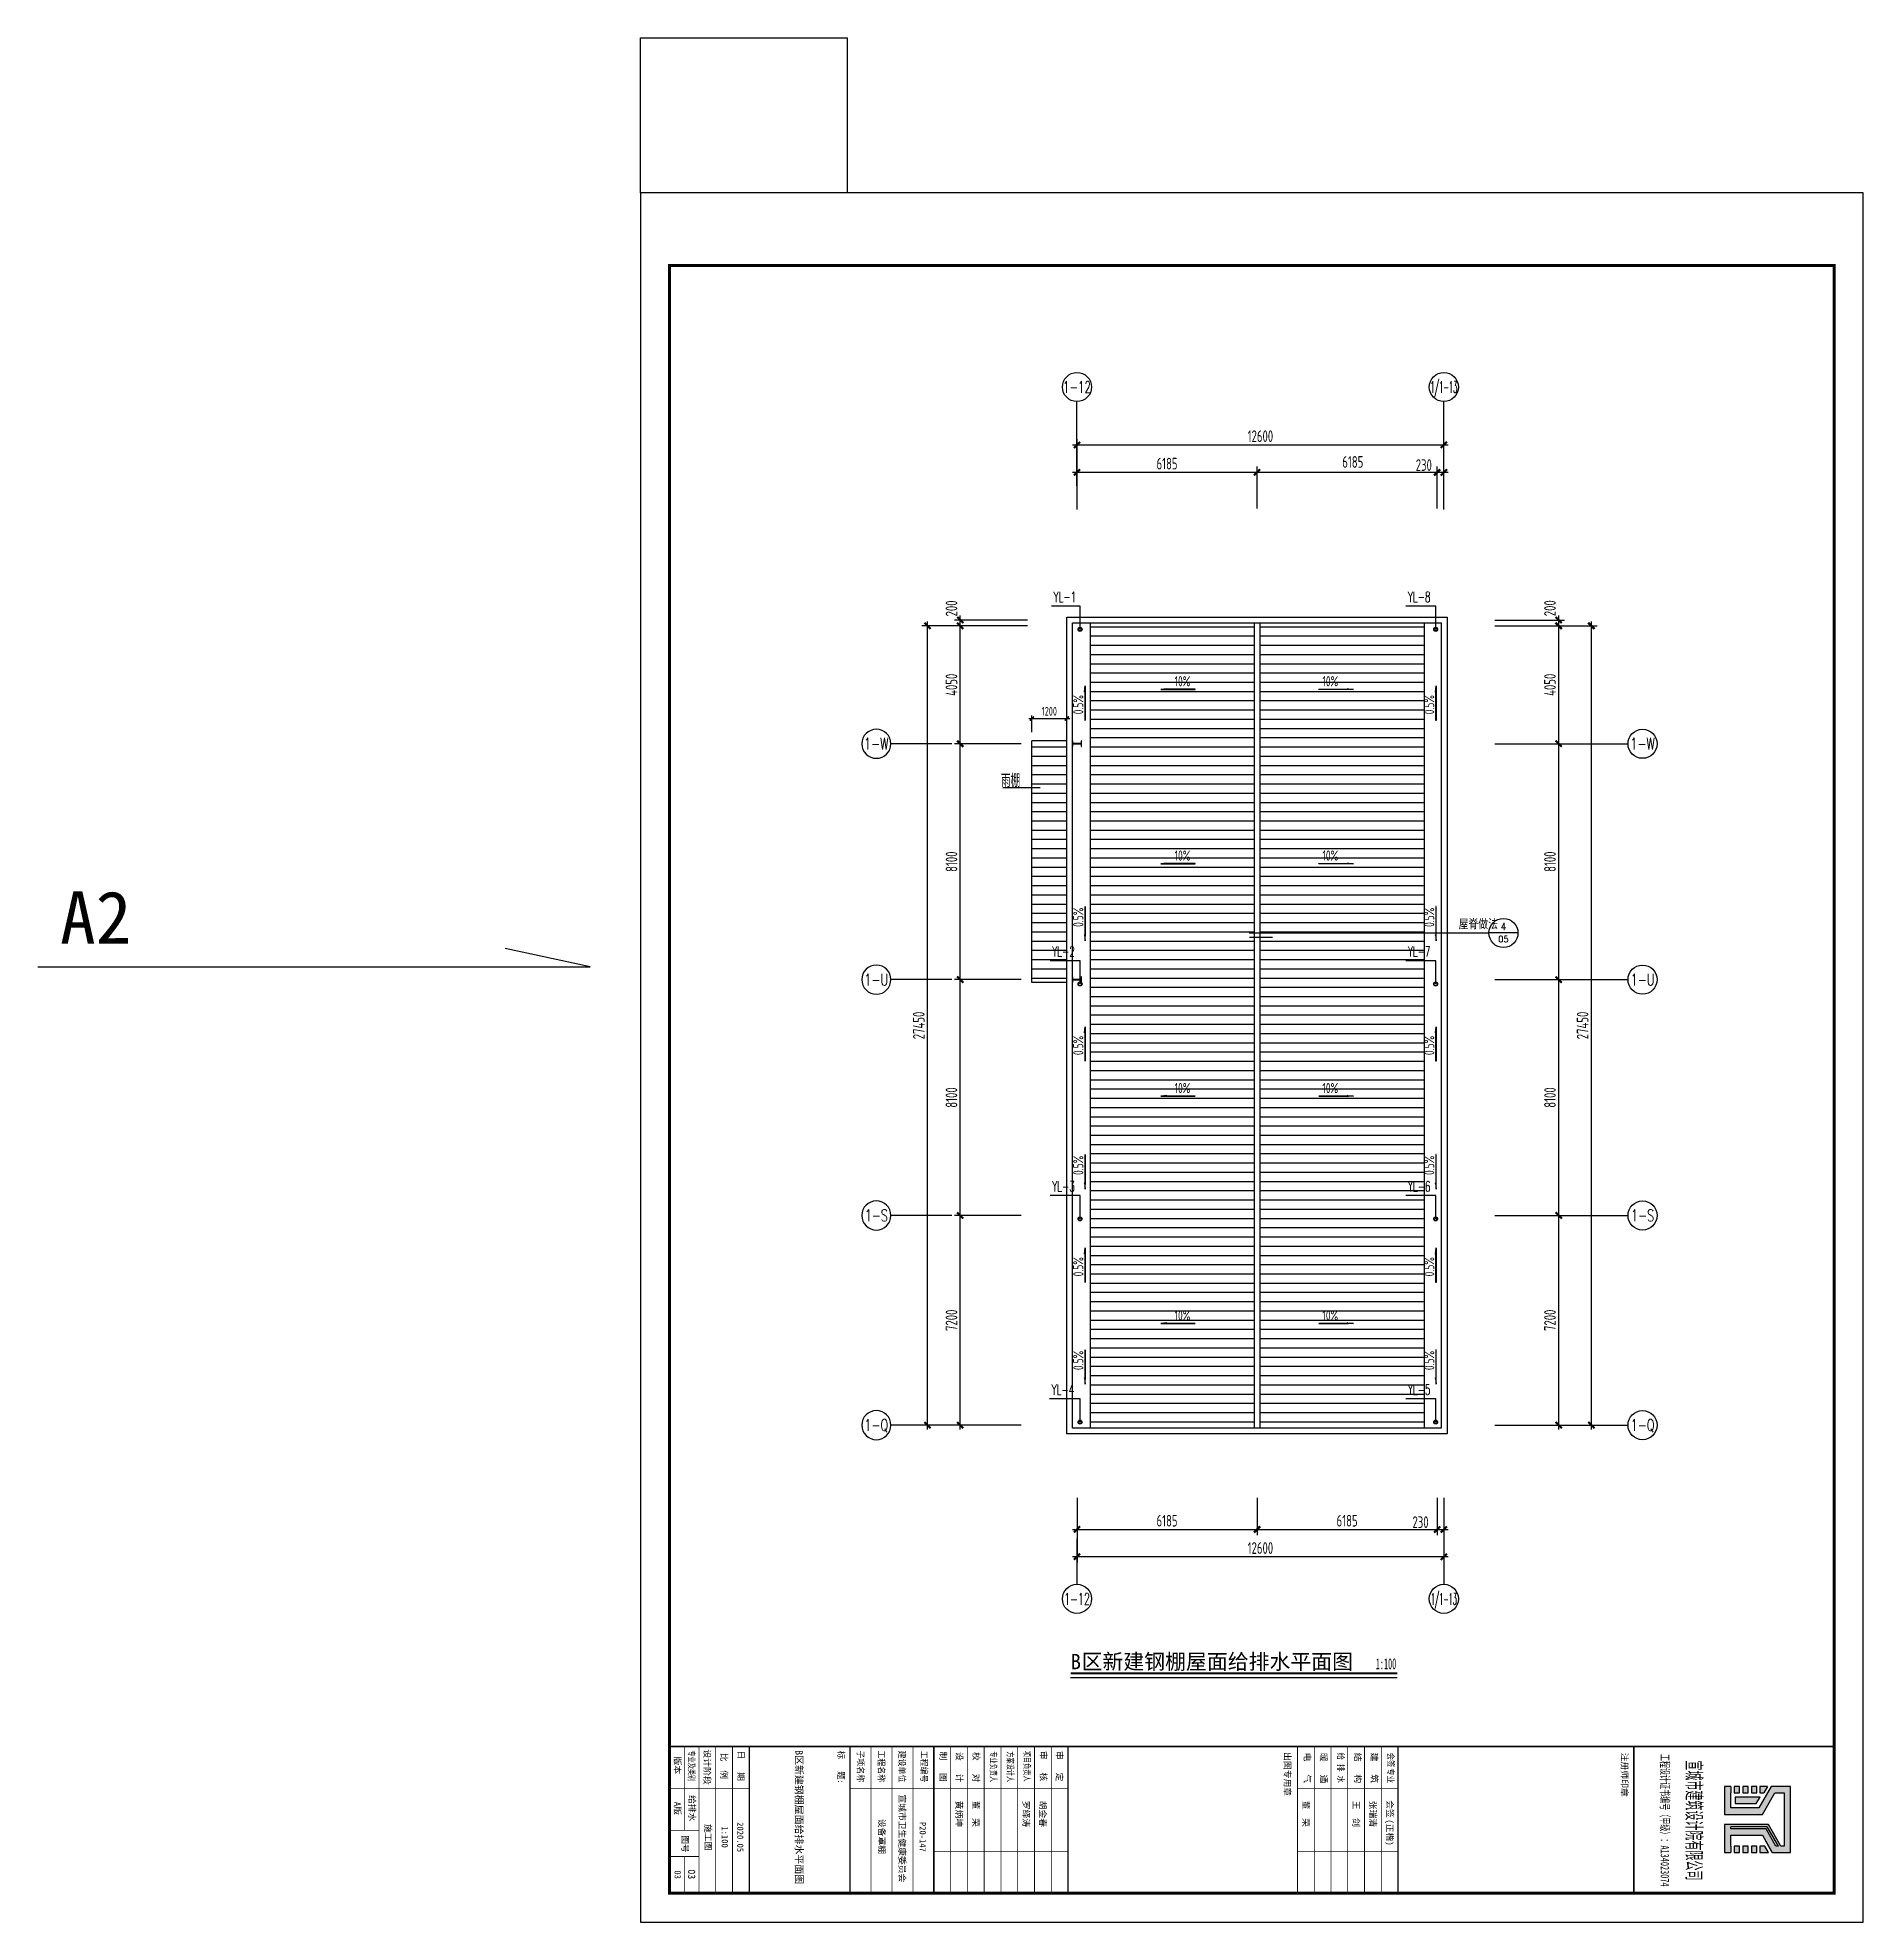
# Model space of a CAD drawing. Extents: x 649988 to 730093, y 322479 to 493926.
# Drawn here: x 649988 to 712693, y 322479 to 387202 of the extents above; entities that cross this region are included whole.
import ezdxf
from ezdxf.enums import TextEntityAlignment as Align

# ---------------------------------------------------------------- set-up
doc = ezdxf.new("R2010")
doc.units = 0
doc.header["$LTSCALE"] = 1000
doc.layers.get('0').update_dxf_attribs({"color": 253, "linetype": 'CONTINUOUS'})
doc.layers.get('Defpoints').update_dxf_attribs({"color": 253, "linetype": 'CONTINUOUS'})
for name, color, linetype in [('AXIS_NUM', 253, 'CONTINUOUS'), ('BEAM_CON', 253, 'CONTINUOUS'), ('DIM', 253, 'CONTINUOUS'), ('DIM_IDEN', 253, 'CONTINUOUS'), ('DIM_SYMB', 253, 'CONTINUOUS'), ('DIM_雨水', 3, 'CONTINUOUS'), ('PUB_TEXT', 253, 'CONTINUOUS'), ('TK(图框线)', 143, 'CONTINUOUS'), ('VPIPE-雨水', 4, 'CONTINUOUS'), ('图层3', 253, 'CONTINUOUS'), ('梁原位标注竖向', 253, 'CONTINUOUS'), ('说明', 3, 'CONTINUOUS')]:
    doc.layers.add(name, color=color, linetype=linetype)
doc.styles.add('-黑体', font='simhei.ttf', dxfattribs={"width": 0.5})
doc.styles.add('_TCH_LABEL', font='COMPLEX', dxfattribs={"bigfont": 'GBCBIG'})
doc.styles.add('_TWT_SERIAL', font='COMPLEX', dxfattribs={"width": 0.8, "height": 3.5, "bigfont": 'HZTXT'})
doc.styles.add('HT', font='simhei.ttf')
doc.styles.add('TSSD_Axis', font='Complex.shx', dxfattribs={"width": 0.7, "bigfont": 'hztxt.shx'})
doc.styles.add('TSSD_Dimension', font='Tssdeng.shx', dxfattribs={"width": 0.7, "bigfont": 'hztxt.shx'})
doc.styles.add('黑体', font='simhei.ttf')
doc.dimstyles.new('TSSD_100_100$0', dxfattribs={"dimtxt": 300, "dimasz": 100, "dimexe": 100, "dimexo": 300, "dimgap": 100, "dimtad": 1, "dimdec": 0, "dimzin": 0, "dimdsep": 46, "dimtxsty": 'TSSD_Dimension', "dimblk": 'ARCHTICK', "dimcen": 0, "dimdle": 100, "dimclrd": 3, "dimclre": 3, "dimclrt": 7, "dimazin": 0, "dimtfac": 1, "dimtdec": 0, "dimtix": 1, "dimtmove": 2, "dimatfit": 3, "dimldrblk": 'ARCHTICK', "dimfxl": 1, "dimtolj": 1, "dimtzin": 0, "dimarcsym": 0})
pattern_1 = [(0, (35122.9, 61221.5), (9e-14, 317.5), [])]

msp = doc.modelspace()

# ---------------------------------------------------------------- texts
at = {"layer": 'DIM_SYMB', "color": 7, "style": '黑体'}
for s, height, p in [('B', 525.7, (685465, 331170.1)), ('区新建钢棚屋面给排水平面图', 525.738, (685843, 331170.1))]:
    msp.add_text(s, height=height, dxfattribs=at).set_placement(p)
at = {"layer": 'DIM_SYMB', "color": 7, "style": '-黑体', "width": 0.5}
msp.add_text('1:100', height=375.53, dxfattribs=at).set_placement((695947.8, 331170.1))
at = {"layer": 'DIM_雨水', "color": 7, "style": '_TWT_SERIAL', "width": 0.64}
for s, p in [('YL-1', (684880.4, 367821.3)), ('YL-8', (697048.4, 367821.3)), ('YL-2', (684832.5, 355643.4)), ('YL-7', (697048.4, 355643.4)), ('YL-3', (684832.5, 347576.6)), ('YL-6', (697048.4, 347576.6)), ('YL-4', (684813.1, 340596.8)), ('YL-5', (697048.4, 340596.8))]:
    msp.add_text(s, height=350, dxfattribs=at).set_placement(p)
at = {"layer": 'TK(图框线)', "color": 2, "style": 'HT'}
msp.add_text('B区新建钢棚屋面给排水平面图', height=250, rotation=270, dxfattribs=at).set_placement((676014.6, 328391))
msp.add_text('03', height=250, rotation=270, dxfattribs=at).set_placement((672327.7, 324127.2), align=Align.CENTER)
at = {"layer": '说明', "color": 4, "style": '黑体'}
msp.add_text('A2', height=1800, dxfattribs=at).set_placement((650755.7, 356089.1))

# ---------------------------------------------------------------- blocks, each defined once
blk = doc.blocks.new('ts_axno')
at = {"color": 0, "linetype": 'ByBlock', "lineweight": -2}
blk.add_circle((0, 0), 0.5, dxfattribs=at)
at = {"color": 0, "linetype": 'ByBlock', "lineweight": -2, "style": 'TSSD_Axis', "width": 0.7}
blk.add_attdef('A', text='', height=0.6, dxfattribs=at).set_placement((0, 0), align=Align.MIDDLE_CENTER)
blk = doc.blocks.new('_ArchTick')
at = {"color": 0, "linetype": 'ByBlock', "const_width": 0.5}
blk.add_lwpolyline([(-0.71, -0.71), (0.71, 0.71)], dxfattribs=at)
blk = doc.blocks.new('*D41')
at = {"layer": 'Defpoints', "color": 0, "transparency": 16777216}
for p in [(699639, 346754), (702230, 346754), (699639, 339554)]:
    blk.add_point(p, dxfattribs=at)
at = {"layer": 'DIM', "color": 3, "lineweight": -2, "transparency": 16777216}
for p, q in [((700039, 346754), (702430, 346754)), ((702230, 339404), (702230, 346904)), ((700039, 339554), (702430, 339554))]:
    blk.add_line(p, q, dxfattribs=at)
at = {"layer": 'DIM', "color": 3, "lineweight": -2, "transparency": 16777216, "xscale": 150, "yscale": 150, "zscale": 150}
for p, rotation in [((702230, 346754), 90), ((702230, 339554), 270)]:
    blk.add_blockref('_ArchTick', p, dxfattribs=dict(at, rotation=rotation))
at = {"layer": 'DIM', "color": 7, "transparency": 16777216, "insert": (701930, 343154), "char_height": 400, "attachment_point": 5, "rotation": 90, "style": 'TSSD_Dimension'}
blk.add_mtext('\\A1;7200', dxfattribs=at)
blk = doc.blocks.new('*D42')
at = {"layer": 'Defpoints', "color": 0, "transparency": 16777216}
for p in [(699639, 354854), (702230, 354854), (699639, 346754)]:
    blk.add_point(p, dxfattribs=at)
at = {"layer": 'DIM', "color": 3, "lineweight": -2, "transparency": 16777216}
for p, q in [((700039, 354854), (702430, 354854)), ((702230, 346604), (702230, 355004)), ((700039, 346754), (702430, 346754))]:
    blk.add_line(p, q, dxfattribs=at)
at = {"layer": 'DIM', "color": 3, "lineweight": -2, "transparency": 16777216, "xscale": 150, "yscale": 150, "zscale": 150}
for p, rotation in [((702230, 354854), 90), ((702230, 346754), 270)]:
    blk.add_blockref('_ArchTick', p, dxfattribs=dict(at, rotation=rotation))
at = {"layer": 'DIM', "color": 7, "transparency": 16777216, "insert": (701930, 350804), "char_height": 400, "attachment_point": 5, "rotation": 90, "style": 'TSSD_Dimension'}
blk.add_mtext('\\A1;8100', dxfattribs=at)
blk = doc.blocks.new('*D43')
at = {"layer": 'Defpoints', "color": 0, "transparency": 16777216}
for p in [(699639, 362954), (702230, 362954), (699639, 354854)]:
    blk.add_point(p, dxfattribs=at)
at = {"layer": 'DIM', "color": 3, "lineweight": -2, "transparency": 16777216}
for p, q in [((702230, 354704), (702230, 363104)), ((700039, 362954), (702430, 362954)), ((700039, 354854), (702430, 354854))]:
    blk.add_line(p, q, dxfattribs=at)
at = {"layer": 'DIM', "color": 3, "lineweight": -2, "transparency": 16777216, "xscale": 150, "yscale": 150, "zscale": 150}
for p, rotation in [((702230, 362954), 90), ((702230, 354854), 270)]:
    blk.add_blockref('_ArchTick', p, dxfattribs=dict(at, rotation=rotation))
at = {"layer": 'DIM', "color": 7, "transparency": 16777216, "insert": (701930, 358904), "char_height": 400, "attachment_point": 5, "rotation": 90, "style": 'TSSD_Dimension'}
blk.add_mtext('\\A1;8100', dxfattribs=at)
blk = doc.blocks.new('*D44')
at = {"layer": 'Defpoints', "color": 0, "transparency": 16777216}
for p in [(699639, 367004), (702230, 367004), (699639, 362954)]:
    blk.add_point(p, dxfattribs=at)
at = {"layer": 'DIM', "color": 3, "lineweight": -2, "transparency": 16777216}
for p, q in [((700039, 367004), (702430, 367004)), ((702230, 362804), (702230, 367154)), ((700039, 362954), (702430, 362954))]:
    blk.add_line(p, q, dxfattribs=at)
at = {"layer": 'DIM', "color": 3, "lineweight": -2, "transparency": 16777216, "xscale": 150, "yscale": 150, "zscale": 150}
for p, rotation in [((702230, 367004), 90), ((702230, 362954), 270)]:
    blk.add_blockref('_ArchTick', p, dxfattribs=dict(at, rotation=rotation))
at = {"layer": 'DIM', "color": 7, "transparency": 16777216, "insert": (701930, 364979), "char_height": 400, "attachment_point": 5, "rotation": 90, "style": 'TSSD_Dimension'}
blk.add_mtext('\\A1;4050', dxfattribs=at)
blk = doc.blocks.new('*D45')
at = {"layer": 'Defpoints', "color": 0, "transparency": 16777216}
for p in [(699939, 367004), (703352, 367004), (699787, 339554)]:
    blk.add_point(p, dxfattribs=at)
at = {"layer": 'DIM', "color": 3, "lineweight": -2, "transparency": 16777216}
for p, q in [((700339, 367004), (703552, 367004)), ((703352, 339404), (703352, 367154)), ((700187, 339554), (703552, 339554))]:
    blk.add_line(p, q, dxfattribs=at)
at = {"layer": 'DIM', "color": 3, "lineweight": -2, "transparency": 16777216, "xscale": 150, "yscale": 150, "zscale": 150}
for p, rotation in [((703352, 367004), 90), ((703352, 339554), 270)]:
    blk.add_blockref('_ArchTick', p, dxfattribs=dict(at, rotation=rotation))
at = {"layer": 'DIM', "color": 7, "transparency": 16777216, "insert": (703052, 353279), "char_height": 400, "attachment_point": 5, "rotation": 90, "style": 'TSSD_Dimension'}
blk.add_mtext('\\A1;27450', dxfattribs=at)
blk = doc.blocks.new('*D46')
at = {"layer": 'Defpoints', "color": 0, "transparency": 16777216}
for p in [(698285, 373216), (685685, 370601), (698285, 370601)]:
    blk.add_point(p, dxfattribs=at)
at = {"layer": 'DIM', "color": 3, "lineweight": -2, "transparency": 16777216}
for p, q in [((685535, 373216), (698435, 373216)), ((685685, 371001), (685685, 373416)), ((698285, 371001), (698285, 373416))]:
    blk.add_line(p, q, dxfattribs=at)
at = {"layer": 'DIM', "color": 3, "lineweight": -2, "transparency": 16777216, "xscale": 150, "yscale": 150, "zscale": 150, "rotation": 180}
blk.add_blockref('_ArchTick', (685685, 373216), dxfattribs=at)
at = {"layer": 'DIM', "color": 3, "lineweight": -2, "transparency": 16777216, "xscale": 150, "yscale": 150, "zscale": 150}
blk.add_blockref('_ArchTick', (698285, 373216), dxfattribs=at)
at = {"layer": 'DIM', "color": 7, "transparency": 16777216, "insert": (691985, 373516), "char_height": 400, "attachment_point": 5, "style": 'TSSD_Dimension'}
blk.add_mtext('\\A1;12600', dxfattribs=at)
blk = doc.blocks.new('*D47')
at = {"layer": 'Defpoints', "color": 0, "transparency": 16777216}
for p in [(681674, 346754), (684164, 346754), (684164, 339554)]:
    blk.add_point(p, dxfattribs=at)
at = {"layer": 'DIM', "color": 3, "lineweight": -2, "transparency": 16777216}
for p, q in [((683764, 346754), (681474, 346754)), ((681674, 339404), (681674, 346904)), ((683764, 339554), (681474, 339554))]:
    blk.add_line(p, q, dxfattribs=at)
at = {"layer": 'DIM', "color": 3, "lineweight": -2, "transparency": 16777216, "xscale": 150, "yscale": 150, "zscale": 150}
for p, rotation in [((681674, 346754), 90), ((681674, 339554), 270)]:
    blk.add_blockref('_ArchTick', p, dxfattribs=dict(at, rotation=rotation))
at = {"layer": 'DIM', "color": 7, "transparency": 16777216, "insert": (681374, 343154), "char_height": 400, "attachment_point": 5, "rotation": 90, "style": 'TSSD_Dimension'}
blk.add_mtext('\\A1;7200', dxfattribs=at)
blk = doc.blocks.new('*D48')
at = {"layer": 'Defpoints', "color": 0, "transparency": 16777216}
for p in [(681674, 354854), (684164, 354854), (684164, 346754)]:
    blk.add_point(p, dxfattribs=at)
at = {"layer": 'DIM', "color": 3, "lineweight": -2, "transparency": 16777216}
for p, q in [((683764, 354854), (681474, 354854)), ((681674, 346604), (681674, 355004)), ((683764, 346754), (681474, 346754))]:
    blk.add_line(p, q, dxfattribs=at)
at = {"layer": 'DIM', "color": 3, "lineweight": -2, "transparency": 16777216, "xscale": 150, "yscale": 150, "zscale": 150}
for p, rotation in [((681674, 354854), 90), ((681674, 346754), 270)]:
    blk.add_blockref('_ArchTick', p, dxfattribs=dict(at, rotation=rotation))
at = {"layer": 'DIM', "color": 7, "transparency": 16777216, "insert": (681374, 350804), "char_height": 400, "attachment_point": 5, "rotation": 90, "style": 'TSSD_Dimension'}
blk.add_mtext('\\A1;8100', dxfattribs=at)
blk = doc.blocks.new('*D49')
at = {"layer": 'Defpoints', "color": 0, "transparency": 16777216}
for p in [(681674, 362954), (684164, 362954), (684164, 354854)]:
    blk.add_point(p, dxfattribs=at)
at = {"layer": 'DIM', "color": 3, "lineweight": -2, "transparency": 16777216}
for p, q in [((681674, 354704), (681674, 363104)), ((683764, 362954), (681474, 362954)), ((683764, 354854), (681474, 354854))]:
    blk.add_line(p, q, dxfattribs=at)
at = {"layer": 'DIM', "color": 3, "lineweight": -2, "transparency": 16777216, "xscale": 150, "yscale": 150, "zscale": 150}
for p, rotation in [((681674, 362954), 90), ((681674, 354854), 270)]:
    blk.add_blockref('_ArchTick', p, dxfattribs=dict(at, rotation=rotation))
at = {"layer": 'DIM', "color": 7, "transparency": 16777216, "insert": (681374, 358904), "char_height": 400, "attachment_point": 5, "rotation": 90, "style": 'TSSD_Dimension'}
blk.add_mtext('\\A1;8100', dxfattribs=at)
blk = doc.blocks.new('*D50')
at = {"layer": 'Defpoints', "color": 0, "transparency": 16777216}
for p in [(681674, 367004), (684164, 367004), (684164, 362954)]:
    blk.add_point(p, dxfattribs=at)
at = {"layer": 'DIM', "color": 3, "lineweight": -2, "transparency": 16777216}
for p, q in [((683764, 367004), (681474, 367004)), ((681674, 362804), (681674, 367154)), ((683764, 362954), (681474, 362954))]:
    blk.add_line(p, q, dxfattribs=at)
at = {"layer": 'DIM', "color": 3, "lineweight": -2, "transparency": 16777216, "xscale": 150, "yscale": 150, "zscale": 150}
for p, rotation in [((681674, 367004), 90), ((681674, 362954), 270)]:
    blk.add_blockref('_ArchTick', p, dxfattribs=dict(at, rotation=rotation))
at = {"layer": 'DIM', "color": 7, "transparency": 16777216, "insert": (681374, 364979), "char_height": 400, "attachment_point": 5, "rotation": 90, "style": 'TSSD_Dimension'}
blk.add_mtext('\\A1;4050', dxfattribs=at)
blk = doc.blocks.new('*D51')
at = {"layer": 'Defpoints', "color": 0, "transparency": 16777216}
for p in [(680552, 367004), (683864, 367004), (684016, 339554)]:
    blk.add_point(p, dxfattribs=at)
at = {"layer": 'DIM', "color": 3, "lineweight": -2, "transparency": 16777216}
for p, q in [((683464, 367004), (680352, 367004)), ((680552, 339404), (680552, 367154)), ((683616, 339554), (680352, 339554))]:
    blk.add_line(p, q, dxfattribs=at)
at = {"layer": 'DIM', "color": 3, "lineweight": -2, "transparency": 16777216, "xscale": 150, "yscale": 150, "zscale": 150}
for p, rotation in [((680552, 367004), 90), ((680552, 339554), 270)]:
    blk.add_blockref('_ArchTick', p, dxfattribs=dict(at, rotation=rotation))
at = {"layer": 'DIM', "color": 7, "transparency": 16777216, "insert": (680252, 353279), "char_height": 400, "attachment_point": 5, "rotation": 90, "style": 'TSSD_Dimension'}
blk.add_mtext('\\A1;27450', dxfattribs=at)
blk = doc.blocks.new('*D52')
at = {"layer": 'Defpoints', "color": 0, "transparency": 16777216}
for p in [(698055, 372274), (698055, 370629), (698285, 370629)]:
    blk.add_point(p, dxfattribs=at)
at = {"layer": 'DIM', "color": 3, "lineweight": -2, "transparency": 16777216}
for p, q in [((698435, 372274), (697905, 372274)), ((698055, 371029), (698055, 372474)), ((698285, 371029), (698285, 372474))]:
    blk.add_line(p, q, dxfattribs=at)
at = {"layer": 'DIM', "color": 3, "lineweight": -2, "transparency": 16777216, "xscale": 150, "yscale": 150, "zscale": 150, "rotation": 180}
blk.add_blockref('_ArchTick', (698055, 372274), dxfattribs=at)
at = {"layer": 'DIM', "color": 3, "lineweight": -2, "transparency": 16777216, "xscale": 150, "yscale": 150, "zscale": 150}
blk.add_blockref('_ArchTick', (698285, 372274), dxfattribs=at)
at = {"layer": 'DIM', "color": 7, "transparency": 16777216, "insert": (697597, 372524), "char_height": 400, "attachment_point": 5, "style": 'TSSD_Dimension'}
blk.add_mtext('\\A1;230', dxfattribs=at)
blk = doc.blocks.new('*D53')
at = {"layer": 'Defpoints', "color": 0, "transparency": 16777216}
for p in [(685685, 372274), (685685, 370629), (691870, 370629)]:
    blk.add_point(p, dxfattribs=at)
at = {"layer": 'DIM', "color": 3, "lineweight": -2, "transparency": 16777216}
for p, q in [((692020, 372274), (685535, 372274)), ((685685, 371029), (685685, 372474)), ((691870, 371029), (691870, 372474))]:
    blk.add_line(p, q, dxfattribs=at)
at = {"layer": 'DIM', "color": 3, "lineweight": -2, "transparency": 16777216, "xscale": 150, "yscale": 150, "zscale": 150, "rotation": 180}
blk.add_blockref('_ArchTick', (685685, 372274), dxfattribs=at)
at = {"layer": 'DIM', "color": 3, "lineweight": -2, "transparency": 16777216, "xscale": 150, "yscale": 150, "zscale": 150}
blk.add_blockref('_ArchTick', (691870, 372274), dxfattribs=at)
at = {"layer": 'DIM', "color": 7, "transparency": 16777216, "insert": (688777, 372574), "char_height": 400, "attachment_point": 5, "style": 'TSSD_Dimension'}
blk.add_mtext('\\A1;6185', dxfattribs=at)
blk = doc.blocks.new('*D54')
at = {"layer": 'Defpoints', "color": 0, "transparency": 16777216}
for p in [(685685, 337454), (691870, 337454), (691870, 335971)]:
    blk.add_point(p, dxfattribs=at)
at = {"layer": 'DIM', "color": 3, "lineweight": -2, "transparency": 16777216}
for p, q in [((685685, 337054), (685685, 335771)), ((691870, 337054), (691870, 335771)), ((685535, 335971), (692020, 335971))]:
    blk.add_line(p, q, dxfattribs=at)
at = {"layer": 'DIM', "color": 3, "lineweight": -2, "transparency": 16777216, "xscale": 150, "yscale": 150, "zscale": 150, "rotation": 180}
blk.add_blockref('_ArchTick', (685685, 335971), dxfattribs=at)
at = {"layer": 'DIM', "color": 3, "lineweight": -2, "transparency": 16777216, "xscale": 150, "yscale": 150, "zscale": 150}
blk.add_blockref('_ArchTick', (691870, 335971), dxfattribs=at)
at = {"layer": 'DIM', "color": 7, "transparency": 16777216, "insert": (688777, 336271), "char_height": 400, "attachment_point": 5, "style": 'TSSD_Dimension'}
blk.add_mtext('\\A1;6185', dxfattribs=at)
blk = doc.blocks.new('*D55')
at = {"layer": 'Defpoints', "color": 0, "transparency": 16777216}
for p in [(698055, 337454), (698285, 337454), (698285, 335971)]:
    blk.add_point(p, dxfattribs=at)
at = {"layer": 'DIM', "color": 3, "lineweight": -2, "transparency": 16777216}
for p, q in [((698055, 337054), (698055, 335771)), ((698285, 337054), (698285, 335771)), ((697905, 335971), (698435, 335971))]:
    blk.add_line(p, q, dxfattribs=at)
at = {"layer": 'DIM', "color": 3, "lineweight": -2, "transparency": 16777216, "xscale": 150, "yscale": 150, "zscale": 150, "rotation": 180}
blk.add_blockref('_ArchTick', (698055, 335971), dxfattribs=at)
at = {"layer": 'DIM', "color": 3, "lineweight": -2, "transparency": 16777216, "xscale": 150, "yscale": 150, "zscale": 150}
blk.add_blockref('_ArchTick', (698285, 335971), dxfattribs=at)
at = {"layer": 'DIM', "color": 7, "transparency": 16777216, "insert": (697485, 336221), "char_height": 400, "attachment_point": 5, "style": 'TSSD_Dimension'}
blk.add_mtext('\\A1;230', dxfattribs=at)
blk = doc.blocks.new('*D56')
at = {"layer": 'Defpoints', "color": 0, "transparency": 16777216}
for p in [(685685, 337455), (698285, 337455), (685685, 335033)]:
    blk.add_point(p, dxfattribs=at)
at = {"layer": 'DIM', "color": 3, "lineweight": -2, "transparency": 16777216}
for p, q in [((685685, 337055), (685685, 334833)), ((698285, 337055), (698285, 334833)), ((698435, 335033), (685535, 335033))]:
    blk.add_line(p, q, dxfattribs=at)
at = {"layer": 'DIM', "color": 3, "lineweight": -2, "transparency": 16777216, "xscale": 150, "yscale": 150, "zscale": 150, "rotation": 180}
blk.add_blockref('_ArchTick', (685685, 335033), dxfattribs=at)
at = {"layer": 'DIM', "color": 3, "lineweight": -2, "transparency": 16777216, "xscale": 150, "yscale": 150, "zscale": 150}
blk.add_blockref('_ArchTick', (698285, 335033), dxfattribs=at)
at = {"layer": 'DIM', "color": 7, "transparency": 16777216, "insert": (691985, 335333), "char_height": 400, "attachment_point": 5, "style": 'TSSD_Dimension'}
blk.add_mtext('\\A1;12600', dxfattribs=at)
blk = doc.blocks.new('*D57')
at = {"layer": 'Defpoints', "color": 0, "transparency": 16777216}
for p in [(691870, 372274), (691870, 370629), (698055, 370629)]:
    blk.add_point(p, dxfattribs=at)
at = {"layer": 'DIM', "color": 3, "lineweight": -2, "transparency": 16777216}
for p, q in [((698205, 372274), (691720, 372274)), ((691870, 371029), (691870, 372474)), ((698055, 371029), (698055, 372474))]:
    blk.add_line(p, q, dxfattribs=at)
at = {"layer": 'DIM', "color": 3, "lineweight": -2, "transparency": 16777216, "xscale": 150, "yscale": 150, "zscale": 150, "rotation": 180}
blk.add_blockref('_ArchTick', (691870, 372274), dxfattribs=at)
at = {"layer": 'DIM', "color": 3, "lineweight": -2, "transparency": 16777216, "xscale": 150, "yscale": 150, "zscale": 150}
blk.add_blockref('_ArchTick', (698055, 372274), dxfattribs=at)
at = {"layer": 'DIM', "color": 7, "transparency": 16777216, "insert": (695158, 372633), "char_height": 400, "attachment_point": 5, "style": 'TSSD_Dimension'}
blk.add_mtext('\\A1;6185', dxfattribs=at)
blk = doc.blocks.new('*D58')
at = {"layer": 'Defpoints', "color": 0, "transparency": 16777216}
for p in [(681674, 367204), (684385, 367204), (684385, 367004)]:
    blk.add_point(p, dxfattribs=at)
at = {"layer": 'DIM', "color": 3, "lineweight": -2, "transparency": 16777216}
for p, q in [((683985, 367204), (681474, 367204)), ((683985, 367004), (681474, 367004)), ((681674, 366854), (681674, 367354))]:
    blk.add_line(p, q, dxfattribs=at)
at = {"layer": 'DIM', "color": 3, "lineweight": -2, "transparency": 16777216, "xscale": 150, "yscale": 150, "zscale": 150}
for p, rotation in [((681674, 367204), 90), ((681674, 367004), 270)]:
    blk.add_blockref('_ArchTick', p, dxfattribs=dict(at, rotation=rotation))
at = {"layer": 'DIM', "color": 7, "transparency": 16777216, "insert": (681374, 367601), "char_height": 400, "attachment_point": 5, "rotation": 90, "style": 'TSSD_Dimension'}
blk.add_mtext('\\A1;200', dxfattribs=at)
blk = doc.blocks.new('*D59')
at = {"layer": 'Defpoints', "color": 0, "transparency": 16777216}
for p in [(699634, 367204), (699634, 367004), (702230, 367204)]:
    blk.add_point(p, dxfattribs=at)
at = {"layer": 'DIM', "color": 3, "lineweight": -2, "transparency": 16777216}
for p, q in [((700034, 367204), (702430, 367204)), ((700034, 367004), (702430, 367004)), ((702230, 366854), (702230, 367354))]:
    blk.add_line(p, q, dxfattribs=at)
at = {"layer": 'DIM', "color": 3, "lineweight": -2, "transparency": 16777216, "xscale": 150, "yscale": 150, "zscale": 150}
for p, rotation in [((702230, 367204), 90), ((702230, 367004), 270)]:
    blk.add_blockref('_ArchTick', p, dxfattribs=dict(at, rotation=rotation))
at = {"layer": 'DIM', "color": 7, "transparency": 16777216, "insert": (701930, 367608), "char_height": 400, "attachment_point": 5, "rotation": 90, "style": 'TSSD_Dimension'}
blk.add_mtext('\\A1;200', dxfattribs=at)
blk = doc.blocks.new('rt34v')
blk.add_hatch(color=4).paths.add_polyline_path([(0, -100), (0, 100), (-8, 100), (-8, 3), (-292, 3), (-292, 100), (-300, 100), (-300, -100), (-292, -100), (-292, -3), (-8, -3), (-8, -100)])
at = {"layer": '图层3', "color": 3}
blk.add_lwpolyline([(0, -100), (0, 100), (-8, 100), (-8, 3), (-292, 3), (-292, 100), (-300, 100), (-300, -100), (-292, -100), (-292, -3), (-8, -3), (-8, -100), (0, -100), (0, 100)], dxfattribs=at)
blk = doc.blocks.new('*D60')
at = {"layer": 'Defpoints', "color": 0, "transparency": 16777216}
for p in [(685335, 363820), (684135, 363054), (685335, 363054)]:
    blk.add_point(p, dxfattribs=at)
at = {"layer": 'DIM', "color": 3, "lineweight": -2, "transparency": 16777216}
for p, q in [((684035, 363820), (685435, 363820)), ((684135, 363354), (684135, 363920)), ((685335, 363354), (685335, 363920))]:
    blk.add_line(p, q, dxfattribs=at)
at = {"layer": 'DIM', "color": 3, "lineweight": -2, "transparency": 16777216, "xscale": 100, "yscale": 100, "zscale": 100, "rotation": 180}
blk.add_blockref('_ArchTick', (684135, 363820), dxfattribs=at)
at = {"layer": 'DIM', "color": 3, "lineweight": -2, "transparency": 16777216, "xscale": 100, "yscale": 100, "zscale": 100}
blk.add_blockref('_ArchTick', (685335, 363820), dxfattribs=at)
at = {"layer": 'DIM', "color": 7, "transparency": 16777216, "insert": (684735, 364070), "char_height": 300, "attachment_point": 5, "style": 'TSSD_Dimension'}
blk.add_mtext('\\A1;1200', dxfattribs=at)
blk = doc.blocks.new('*D61')
at = {"layer": 'Defpoints', "color": 0, "transparency": 16777216}
for p in [(691870, 337454), (698055, 337454), (698055, 335971)]:
    blk.add_point(p, dxfattribs=at)
at = {"layer": 'DIM', "color": 3, "lineweight": -2, "transparency": 16777216}
for p, q in [((691870, 337054), (691870, 335771)), ((698055, 337054), (698055, 335771)), ((691720, 335971), (698205, 335971))]:
    blk.add_line(p, q, dxfattribs=at)
at = {"layer": 'DIM', "color": 3, "lineweight": -2, "transparency": 16777216, "xscale": 150, "yscale": 150, "zscale": 150, "rotation": 180}
blk.add_blockref('_ArchTick', (691870, 335971), dxfattribs=at)
at = {"layer": 'DIM', "color": 3, "lineweight": -2, "transparency": 16777216, "xscale": 150, "yscale": 150, "zscale": 150}
blk.add_blockref('_ArchTick', (698055, 335971), dxfattribs=at)
at = {"layer": 'DIM', "color": 7, "transparency": 16777216, "insert": (694962, 336271), "char_height": 400, "attachment_point": 5, "style": 'TSSD_Dimension'}
blk.add_mtext('\\A1;6185', dxfattribs=at)
blk = doc.blocks.new('23wca1')
at = {"layer": 'TK(图框线)'}
h = blk.add_hatch(color=1, dxfattribs=at)
h.paths.add_polyline_path([(1517, 32430), (-752, 32430), (-752, 31764), (-15, 31338), (-15, 30383), (-531, 30383), (-752, 30383), (-752, 30162), (206, 30162), (206, 31466), (-531, 31891), (-531, 32209), (1295, 32209), (1295, 32099), (558, 31673), (558, 30162), (1517, 30162), (1517, 30383), (1295, 30383), (927, 30383), (927, 31460), (1517, 31801)])
h.paths.add_polyline_path([(1295, 31928), (706, 31588), (706, 30383), (632, 30383), (632, 31630), (1295, 32013)], flags=16)
h = blk.add_hatch(color=1, dxfattribs=at)
h.paths.add_polyline_path([(1517, 31673), (1295, 31545), (1295, 31378), (1517, 31378)])
h.paths.add_polyline_path([(1295, 31267), (1295, 31083), (1517, 31083), (1517, 31267)])
h.paths.add_polyline_path([(1295, 30973), (1295, 30788), (1517, 30788), (1517, 30973)])
h.paths.add_polyline_path([(1517, 30493), (1517, 30678), (1295, 30678), (1295, 30493)])
h.paths.add_polyline_path([(-162, 31253), (-384, 31381), (-384, 30530), (-162, 30530)])
h.paths.add_polyline_path([(-752, 31636), (-752, 31378), (-531, 31378), (-531, 31508)])
h.paths.add_polyline_path([(-752, 31267), (-752, 31083), (-531, 31083), (-531, 31267)])
h.paths.add_polyline_path([(-531, 30788), (-531, 30973), (-752, 30973), (-752, 30788)])
h.paths.add_polyline_path([(-531, 30678), (-752, 30678), (-752, 30493), (-531, 30493)])
for points, const_width in [([(-2126, -6072), (-2126, 33928)], 50.4), ([(-2126, 27044), (2914, 27044)], 50.4), ([(-2126, 18948), (2914, 18948)], 50.4), ([(-686, 18948), (-686, 15492)], 25.2), ([(1474, 18948), (1474, 15492)], 25.2), ([(2914, 18372), (-2126, 18372)], 25.2), ([(2914, 17796), (-2126, 17796)], 25.2), ([(2914, 17220), (-2126, 17220)], 25.2), ([(2914, 16644), (-2126, 16644)], 25.2), ([(2914, 16068), (-2126, 16068)], 25.2), ([(2914, 15492), (-2126, 15492)], 36), ([(-2126, 7612), (2914, 7612)], 50.4), ([(-686, 124), (-686, 7612)], 25.2), ([(1474, 3003), (1474, 7612)], 25.2), ([(-2126, 7036), (2914, 7036)], 25.2), ([(-2126, 6460), (2914, 6460)], 25.2), ([(-2126, 5884), (2914, 5884)], 25.2), ([(-2126, 5308), (2914, 5308)], 25.2), ([(-2126, 4732), (2914, 4732)], 25.2), ([(-2126, 4156), (2914, 4156)], 25.2), ([(-2126, 3580), (2914, 3580)], 25.2), ([(-2126, 3580), (2914, 3580)], 25.2), ([(-2126, 3004), (2914, 3004)], 50.4), ([(-2126, 2284), (2914, 2284)], 25.2), ([(-2126, 1564), (2914, 1564)], 25.2), ([(-2126, 844), (2914, 844)], 25.2), ([(-2126, 124), (2914, 124)], 50.4), ([(-2126, -3336), (2914, -3336)], 50.4), ([(-686, -5064), (-686, -3336)], 25.2), ([(-2126, -3912), (2914, -3912)], 25.2), ([(-2126, -4488), (2914, -4488)], 25.2), ([(-2126, -5064), (2914, -5064)], 25.2), ([(-2126, -5064), (2914, -5064)], 25.2), ([(-686, -6072), (-686, -5064)], 25.2), ([(754, -6072), (754, -5064)], 25.2), ([(1654, -6072), (1654, -5064)], 25.2), ([(-2126, -5568), (754, -5568)], 25.2), ([(1654, -5568), (2914, -5568)], 25.2)]:
    blk.add_lwpolyline(points, dxfattribs=dict(at, const_width=const_width))
for points in [[(927, 30383), (927, 31460), (1517, 31801), (1517, 32430), (-752, 32430), (-752, 31764), (-15, 31338), (-15, 30383), (-531, 30383)], [(-752, 30383), (-752, 30162), (206, 30162), (206, 31466), (-531, 31891), (-531, 32209), (1295, 32209), (1295, 32099), (558, 31673), (558, 30162), (1517, 30162), (1517, 30383)], [(1295, 32013), (632, 31630), (632, 30383)], [(1295, 31928), (706, 31588), (706, 30383)], [(1517, 31801), (1106, 31564)], [(1295, 32013), (1295, 31928)], [(-752, 31636), (-752, 31378), (-531, 31378), (-531, 31508)], [(-752, 31636), (-531, 31508)], [(1295, 31545), (1295, 31378), (1517, 31378), (1517, 31673)], [(1517, 31673), (1295, 31545)], [(-752, 30383), (-531, 30383)], [(706, 30383), (632, 30383)], [(1295, 30383), (927, 30383)], [(1295, 30383), (1517, 30383)]]:
    blk.add_lwpolyline(points, dxfattribs=at)
for points in [[(-752, 31267), (-752, 31083), (-531, 31083), (-531, 31267)], [(-162, 31253), (-384, 31381), (-384, 30530), (-162, 30530)], [(1295, 31267), (1295, 31083), (1517, 31083), (1517, 31267)], [(-752, 30973), (-752, 30788), (-531, 30788), (-531, 30973)], [(-752, 30678), (-752, 30493), (-531, 30493), (-531, 30678)], [(1295, 30973), (1295, 30788), (1517, 30788), (1517, 30973)], [(1295, 30678), (1295, 30493), (1517, 30493), (1517, 30678)]]:
    blk.add_lwpolyline(points, close=True, dxfattribs=at)
at = {"layer": 'TK(图框线)', "style": 'HT', "width": 0.5}
blk.add_text('宣城市建筑设计院有限公司', height=504, dxfattribs=at).set_placement((416, 28867), align=Align.CENTER)
at = {"layer": 'TK(图框线)', "style": 'HT'}
for s, height, width, p in [('工程设计证书编号（甲级）：A134023074', 288, 0.6, (-1869, 27969)), ('会签', 216, 0.85, (-1914, 18591)), ('专业', 216, 0.85, (-1380, 18585)), ('给 排 水', 216, 0.85, (-1918, 16870)), ('项目负责人', 216, 0.7, (-1975, 6100)), ('方案设计人', 216, 0.7, (-1956, 5522)), ('专业负责人', 216, 0.7, (-1957, 4941)), ('工程编号', 216, 0.9, (-1976, 2561)), ('建设单位', 216, 0.9, (-1981, 1802)), ('工程名称', 216, 0.9, (-1986, 1092)), ('子项名称', 216, 0.9, (-1986, 379)), ('标   题:', 216, 0.95, (-1981, -291)), ('专业及类别', 216, 0.7, (-1987, -5426))]:
    blk.add_text(s, height=height, dxfattribs=dict(at, width=width)).set_placement(p)
for s, p in [('注册师印章', (-1907, 26620)), ('会签', (-281, 18563)), ('(正楷)', (382, 18556)), ('建   筑', (-1914, 18024)), ('张瑞清', (-262, 17976)), ('结   构', (-1911, 17458)), ('王  剑', (-262, 17400)), ('暖   通', (-1905, 16282)), ('电   气', (-1912, 15724)), ('董  荣', (-262, 15672)), ('出图专用章', (-1931, 15037)), ('审   定', (-1967, 7210)), ('审   核', (-1976, 6659)), ('胡金春', (-262, 6640)), ('罗绎涛', (-262, 6064)), ('校   对', (-1934, 4349)), ('董  荣', (-262, 4336)), ('设   计', (-1938, 3771)), ('黄炳坤', (-262, 3760)), ('制   图', (-1954, 3218)), ('P20-147', (466, 2518)), ('宣城市卫生健康委员会', (-481, 1809)), ('设备罩棚', (363, 1110)), ('日   期', (-1984, -3728)), ('2020.05', (475, -3751)), ('比  例', (-1903, -4311)), ('1:100', (619, -4283)), ('设计阶段', (-2024, -4889)), ('给排水', (-456, -5408)), ('施工图', (541, -4857)), ('版本 ', (-1778, -5911)), ('A版', (-222, -5912)), ('图号', (920, -5644))]:
    blk.add_text(s, height=216, dxfattribs=at).set_placement(p)
blk.add_text('03', height=216, dxfattribs=at).set_placement((2278, -5902), align=Align.CENTER)
blk = doc.blocks.new('A$C70bc499c')
h = blk.add_hatch()
h.set_pattern_fill('ANSI31', color=256, scale=100, angle=315, style=0)
h.set_pattern_definition(pattern_1)
h.paths.add_polyline_path([(16883.3, 31734.9), (15698.8, 31734.9), (15698.8, 31742.3), (16721.3, 31742.3), (16671, 31759.3)], flags=16)
h.paths.add_polyline_path([(11453.7, 31734.9), (10269.3, 31734.9), (10481.6, 31759.3), (10431.2, 31742.3), (11453.7, 31742.3)], flags=16)
h.paths.add_polyline_path([(16721.3, 17770.3), (16671, 17787.3), (16883.3, 17762.9), (15698.8, 17762.9), (15698.8, 17770.3)], flags=16)
h.paths.add_polyline_path([(16721.3, 9963), (16671, 9980), (16883.3, 9955.6), (15698.8, 9955.6), (15698.8, 9963)], flags=16)
h.paths.add_polyline_path([(11453.7, 17770.3), (11453.7, 17762.9), (10269.3, 17762.9), (10481.6, 17787.3), (10431.2, 17770.3)], flags=16)
h.paths.add_polyline_path([(11453.7, 9963), (11453.7, 9955.6), (10269.3, 9955.6), (10481.6, 9980), (10431.2, 9963)], flags=16)
h.paths.add_polyline_path([(15789.7, 31796.3), (16439.9, 31796.3), (16439.9, 32220.3), (15789.7, 32220.3)], flags=24)
h.paths.add_polyline_path([(10712.7, 31796.3), (11362.9, 31796.3), (11362.9, 32220.3), (10712.7, 32220.3)], flags=24)
h.paths.add_polyline_path([(15789.7, 10016.9), (16439.9, 10016.9), (16439.9, 10441), (15789.7, 10441)], flags=24)
h.paths.add_polyline_path([(15789.7, 17824.3), (16439.9, 17824.3), (16439.9, 18248.3), (15789.7, 18248.3)], flags=24)
h.paths.add_polyline_path([(10712.7, 10016.9), (11362.9, 10016.9), (11362.9, 10441), (10712.7, 10441)], flags=24)
h.paths.add_polyline_path([(10712.7, 17824.3), (11362.9, 17824.3), (11362.9, 18248.3), (10712.7, 18248.3)], flags=24)
h.paths.add_polyline_path([(7841.3, 21767.8), (7841.3, 6367.8), (13476.3, 6367.8), (13476.3, 21767.8)])
h.paths.add_polyline_path([(7841.3, 33917.8), (7841.3, 29867.8), (13476.3, 29867.8), (13476.3, 33917.8)])
h.paths.add_polyline_path([(19311.3, 29867.8), (19311.3, 33917.8), (13676.3, 33917.8), (13676.3, 29867.8)])
h.paths.add_polyline_path([(19311.3, 6367.8), (19311.3, 21767.8), (13676.3, 21767.8), (13676.3, 6367.8)])
h = blk.add_hatch()
h.set_pattern_fill('ANSI31', color=256, scale=100, angle=315, style=0)
h.set_pattern_definition(pattern_1)
h.paths.add_polyline_path([(7041.3, 29967.8), (5841.3, 29967.8), (5841.3, 29867.8), (7041.3, 29867.8)])
h.paths.add_polyline_path([(7041.3, 29867.8), (5841.3, 29867.8), (5841.3, 21767.8), (7041.3, 21767.8)])
h.paths.add_polyline_path([(7041.3, 21767.8), (5841.3, 21767.8), (5841.3, 21667.8), (7041.3, 21667.8)])
h = blk.add_hatch()
h.set_pattern_fill('ANSI31', color=256, scale=100, angle=315, style=0)
h.set_pattern_definition(pattern_1)
h.paths.add_polyline_path([(10269.3, 25748), (10481.6, 25772.4), (10431.2, 25755.4), (11453.7, 25755.4), (11453.7, 25748)], flags=16)
h.paths.add_polyline_path([(10712.7, 25809.3), (11362.9, 25809.3), (11362.9, 26233.4), (10712.7, 26233.4)], flags=24)
h.paths.add_polyline_path([(7841.3, 29867.8), (7841.3, 21767.8), (13476.3, 21767.8), (13476.3, 29867.8)])
h = blk.add_hatch()
h.set_pattern_fill('ANSI31', color=256, scale=100, angle=315, style=0)
h.set_pattern_definition(pattern_1)
h.paths.add_polyline_path([(16721.3, 25755.4), (16671, 25772.4), (16883.3, 25748), (15698.8, 25748), (15698.8, 25755.4)], flags=16)
h.paths.add_polyline_path([(15789.7, 25809.3), (16439.9, 25809.3), (16439.9, 26233.4), (15789.7, 26233.4)], flags=24)
h.paths.add_polyline_path([(19311.3, 21767.8), (19311.3, 29867.8), (13676.3, 29867.8), (13676.3, 21767.8)])
for p, q in [((7841.3, 34017.8), (7841.3, 6367.8)), ((13476.3, 34017.8), (13476.3, 6367.8)), ((13676.3, 34017.8), (13676.3, 6367.8)), ((19311.3, 34017.8), (19311.3, 6367.8)), ((5841.3, 21667.8), (5841.3, 29967.8)), ((7041.3, 29967.8), (5841.3, 29967.8)), ((6128.6, 28352.9), (4845, 28352.9)), ((7041.3, 21667.8), (5841.3, 21667.8))]:
    blk.add_line(p, q)
for points in [[(7041.3, 34217.8), (20111, 34217.8), (20111, 6167.8), (7041.3, 6167.8)], [(19903, 6367.8), (7241.3, 6367.8), (7241.3, 34017.8), (19903, 34017.8)]]:
    blk.add_lwpolyline(points, close=True)
for centre in [(7495.1, 33795.1), (19711, 33795.1), (7495.1, 21617.2), (19711, 21617.2), (7495.1, 13550.4), (19711, 13550.4), (7495.1, 6570.5), (19711, 6570.5)]:
    blk.add_circle(centre, 68.1)
at = {"layer": 'BEAM_CON'}
for points in [[(7675, 30671.3), (7667.6, 30671.3), (7667.6, 31693.8), (7650.6, 31643.4), (7675, 31855.7), (7675, 30671.3), (7667.6, 30671.3)], [(11453.7, 31734.9), (11453.7, 31742.3), (10431.2, 31742.3), (10481.6, 31759.3), (10269.3, 31734.9), (11453.7, 31734.9), (11453.7, 31742.3)], [(15698.8, 31734.9), (15698.8, 31742.3), (16721.3, 31742.3), (16671, 31759.3), (16883.3, 31734.9), (15698.8, 31734.9), (15698.8, 31742.3)], [(19728.6, 30671.3), (19721.2, 30671.3), (19721.2, 31693.8), (19704.2, 31643.4), (19728.6, 31855.7), (19728.6, 30671.3), (19721.2, 30671.3)], [(11453.7, 25748), (11453.7, 25755.4), (10431.2, 25755.4), (10481.6, 25772.4), (10269.3, 25748), (11453.7, 25748), (11453.7, 25755.4)], [(15698.8, 25748), (15698.8, 25755.4), (16721.3, 25755.4), (16671, 25772.4), (16883.3, 25748), (15698.8, 25748), (15698.8, 25755.4)], [(7675, 24278.8), (7667.6, 24278.8), (7667.6, 23256.3), (7650.6, 23306.7), (7675, 23094.4), (7675, 24278.8), (7667.6, 24278.8)], [(19728.6, 24278.8), (19721.2, 24278.8), (19721.2, 23256.3), (19704.2, 23306.7), (19728.6, 23094.4), (19728.6, 24278.8), (19721.2, 24278.8)], [(7675, 18966.9), (7667.6, 18966.9), (7667.6, 19989.4), (7650.6, 19939.1), (7675, 20151.4), (7675, 18966.9), (7667.6, 18966.9)], [(19728.6, 18966.9), (19721.2, 18966.9), (19721.2, 19989.4), (19704.2, 19939.1), (19728.6, 20151.4), (19728.6, 18966.9), (19721.2, 18966.9)], [(11453.7, 17762.9), (11453.7, 17770.3), (10431.2, 17770.3), (10481.6, 17787.3), (10269.3, 17762.9), (11453.7, 17762.9), (11453.7, 17770.3)], [(15698.8, 17762.9), (15698.8, 17770.3), (16721.3, 17770.3), (16671, 17787.3), (16883.3, 17762.9), (15698.8, 17762.9), (15698.8, 17770.3)], [(7675, 15759), (7667.6, 15759), (7667.6, 14736.5), (7650.6, 14786.9), (7675, 14574.6), (7675, 15759), (7667.6, 15759)], [(19728.6, 15759), (19721.2, 15759), (19721.2, 14736.5), (19704.2, 14786.9), (19728.6, 14574.6), (19728.6, 15759), (19721.2, 15759)], [(7675, 11367.2), (7667.6, 11367.2), (7667.6, 12389.7), (7650.6, 12339.4), (7675, 12551.7), (7675, 11367.2), (7667.6, 11367.2)], [(19728.6, 11367.2), (19721.2, 11367.2), (19721.2, 12389.7), (19704.2, 12339.4), (19728.6, 12551.7), (19728.6, 11367.2), (19721.2, 11367.2)], [(11453.7, 9955.6), (11453.7, 9963), (10431.2, 9963), (10481.6, 9980), (10269.3, 9955.6), (11453.7, 9955.6), (11453.7, 9963)], [(15698.8, 9955.6), (15698.8, 9963), (16721.3, 9963), (16671, 9980), (16883.3, 9955.6), (15698.8, 9955.6), (15698.8, 9963)], [(7675, 9058.8), (7667.6, 9058.8), (7667.6, 8036.3), (7650.6, 8086.6), (7675, 7874.3), (7675, 9058.8), (7667.6, 9058.8)], [(19728.6, 9058.8), (19721.2, 9058.8), (19721.2, 8036.3), (19704.2, 8086.6), (19728.6, 7874.3), (19728.6, 9058.8), (19721.2, 9058.8)]]:
    blk.add_lwpolyline(points, dxfattribs=at)
at = {"layer": 'DIM_IDEN'}
for p, q in [((13309.7, 23368.7), (15192.7, 23368.7)), ((15192.7, 23368.7), (21538.2, 23368.7)), ((22538.2, 23368.7), (21538.2, 23368.7))]:
    blk.add_line(p, q, dxfattribs=at)
at = {"layer": 'DIM_IDEN', "const_width": 50}
blk.add_lwpolyline([(13309.7, 23218.7), (14112.3, 23218.7)], dxfattribs=at)
at = {"layer": 'DIM_IDEN'}
blk.add_circle((22038.2, 23368.7), 500, dxfattribs=at)
for p in [(7541.3, 29867.8), (7541.3, 21767.8)]:
    blk.add_blockref('rt34v', p)
at = {"layer": 'AXIS_NUM'}
ref = blk.add_blockref('ts_axno', (7391.3, 42118.5), dxfattribs=dict(at, xscale=1000, yscale=1000, zscale=1000))
ref.add_attrib('8', '1-12', dxfattribs={"height": 400, "style": 'TSSD_Axis', "width": 0.65}).set_placement((7391.3, 42118.5), align=Align.MIDDLE_CENTER)
ref = blk.add_blockref('ts_axno', (19991.3, 42118.5), dxfattribs=dict(at, xscale=1000, yscale=1000, zscale=1000))
ref.add_attrib('8', '1/1-13', dxfattribs={"height": 400, "style": 'TSSD_Axis', "width": 0.4}).set_placement((19991.3, 42118.5), align=Align.MIDDLE_CENTER)
ref = blk.add_blockref('ts_axno', (500, 29867.8), dxfattribs=dict(at, xscale=-1000, yscale=1000, zscale=1000))
ref.add_attrib('8', '1-W', dxfattribs={"height": 400, "style": 'TSSD_Axis', "width": 0.7}).set_placement((500, 29867.8), align=Align.MIDDLE_CENTER)
ref = blk.add_blockref('ts_axno', (26816.9, 29867.8), dxfattribs=dict(at, xscale=1000, yscale=1000, zscale=1000))
ref.add_attrib('8', '1-W', dxfattribs={"height": 400, "style": 'TSSD_Axis', "width": 0.7}).set_placement((26816.9, 29867.8), align=Align.MIDDLE_CENTER)
ref = blk.add_blockref('ts_axno', (500, 21767.8), dxfattribs=dict(at, xscale=-1000, yscale=1000, zscale=1000))
ref.add_attrib('8', '1-U', dxfattribs={"height": 400, "style": 'TSSD_Axis', "width": 0.7}).set_placement((500, 21767.8), align=Align.MIDDLE_CENTER)
ref = blk.add_blockref('ts_axno', (26816.9, 21767.8), dxfattribs=dict(at, xscale=1000, yscale=1000, zscale=1000))
ref.add_attrib('8', '1-U', dxfattribs={"height": 400, "style": 'TSSD_Axis', "width": 0.7}).set_placement((26816.9, 21767.8), align=Align.MIDDLE_CENTER)
ref = blk.add_blockref('ts_axno', (500, 13667.8), dxfattribs=dict(at, xscale=-1000, yscale=1000, zscale=1000))
ref.add_attrib('8', '1-S', dxfattribs={"height": 400, "style": 'TSSD_Axis', "width": 0.7}).set_placement((500, 13667.8), align=Align.MIDDLE_CENTER)
ref = blk.add_blockref('ts_axno', (26816.9, 13667.8), dxfattribs=dict(at, xscale=1000, yscale=1000, zscale=1000))
ref.add_attrib('8', '1-S', dxfattribs={"height": 400, "style": 'TSSD_Axis', "width": 0.7}).set_placement((26816.9, 13667.8), align=Align.MIDDLE_CENTER)
ref = blk.add_blockref('ts_axno', (500, 6467.8), dxfattribs=dict(at, xscale=-1000, yscale=1000, zscale=1000))
ref.add_attrib('8', '1-Q', dxfattribs={"height": 400, "style": 'TSSD_Axis', "width": 0.7}).set_placement((500, 6467.8), align=Align.MIDDLE_CENTER)
ref = blk.add_blockref('ts_axno', (26816.9, 6467.8), dxfattribs=dict(at, xscale=1000, yscale=1000, zscale=1000))
ref.add_attrib('8', '1-Q', dxfattribs={"height": 400, "style": 'TSSD_Axis', "width": 0.7}).set_placement((26816.9, 6467.8), align=Align.MIDDLE_CENTER)
ref = blk.add_blockref('ts_axno', (7391.3, 500), dxfattribs=dict(at, xscale=1000, yscale=1000, zscale=1000))
ref.add_attrib('8', '1-12', dxfattribs={"height": 400, "style": 'TSSD_Axis', "width": 0.6}).set_placement((7391.3, 500), align=Align.MIDDLE_CENTER)
ref = blk.add_blockref('ts_axno', (19991.3, 500), dxfattribs=dict(at, xscale=1000, yscale=1000, zscale=1000))
ref.add_attrib('8', '1/1-13', dxfattribs={"height": 400, "style": 'TSSD_Axis', "width": 0.35}).set_placement((19991.3, 500), align=Align.MIDDLE_CENTER)
at = {"layer": 'DIM_IDEN', "color": 7, "style": '_TCH_LABEL'}
blk.add_text('屋脊做法', height=337.59, dxfattribs=at).set_placement((20498.6, 23496.1))
for s, height, p, p2 in [('4', 257.7, (21940, 23461.8), (22136.4, 23461.8)), ('05', 219.66, (21860.4, 23050), (22216, 23050))]:
    blk.add_text(s, height=height, dxfattribs=at).set_placement(p, p2, align=Align.FIT)
at = {"layer": '梁原位标注竖向', "style": 'TSSD_Dimension', "width": 0.7}
for s, height, rotation, p in [('10%%%', 350, 359.999998, (10745.6, 31840)), ('10%%%', 350, 0.000002, (15822.7, 31840)), ('0.5%%%', 350, 89.999998, (7609, 30880.9)), ('0.5%%%', 350, 89.999998, (19662.5, 30880.9)), ('雨棚', 450, 359.999998, (4778, 28376.4)), ('10%%%', 350, 359.999998, (10745.6, 25853.1)), ('10%%%', 350, 0.000002, (15822.7, 25853.1)), ('0.5%%%', 350, 89.999998, (7609, 23579.1)), ('0.5%%%', 350, 89.999998, (19662.5, 23579.1)), ('0.5%%%', 350, 89.999998, (7609, 19176.5)), ('0.5%%%', 350, 89.999998, (19662.5, 19176.5)), ('10%%%', 350, 359.999998, (10745.6, 17868.1)), ('10%%%', 350, 0.000002, (15822.7, 17868.1)), ('0.5%%%', 350, 89.999998, (7609, 15059.3)), ('0.5%%%', 350, 89.999998, (19662.5, 15059.3)), ('0.5%%%', 350, 89.999998, (7609, 11576.8)), ('0.5%%%', 350, 89.999998, (19662.5, 11576.8)), ('10%%%', 350, 359.999998, (10745.6, 10060.7)), ('10%%%', 350, 0.000002, (15822.7, 10060.7)), ('0.5%%%', 350, 89.999998, (7609, 8359.1)), ('0.5%%%', 350, 89.999998, (19662.5, 8359.1))]:
    blk.add_text(s, height=height, rotation=rotation, dxfattribs=at).set_placement(p)
at = {"layer": 'DIM'}
for base, p1, p2, picture, middle in [((19991.3, 40130), (7391.3, 37514.8), (19991.3, 37514.8), '*D46', (13691.3, 40430)), ((7391.3, 1946.7), (19991.3, 4368.9), (7391.3, 4368.9), '*D56', (13691.3, 2246.7)), ((13576.3, 2885.2), (7391.3, 4367.3), (13576.3, 4367.3), '*D54', (10483.8, 3185.2)), ((19761.3, 2885.2), (13576.3, 4367.3), (19761.3, 4367.3), '*D61', (16668.8, 3185.2))]:
    dim = blk.add_linear_dim(base=base, p1=p1, p2=p2, dimstyle='TSSD_100_100$0', override={"dimtxt": 400, "dimasz": 150, "dimexe": 200, "dimexo": 400, "dimdle": 150}, dxfattribs=at)
    dim.commit()
    dim.dimension.update_dxf_attribs({"geometry": picture, "text_midpoint": middle, "insert": (-678293.5, -333086.2)})
for base, p1, p2, angle, picture, middle in [((7391.3, 39187.7), (13576.3, 37542.9), (7391.3, 37542.9), 180, '*D53', (10483.8, 39487.7)), ((2258.8, 33917.8), (5722.4, 6467.8), (5570, 33917.8), 90, '*D51', (1958.8, 20192.8)), ((3380.2, 33917.8), (5870, 29867.8), (5870, 33917.8), 90, '*D50', (3080.2, 31892.8)), ((23936.7, 33917.8), (21345.6, 29867.8), (21345.6, 33917.8), 90, '*D44', (23636.7, 31892.8)), ((25058.1, 33917.8), (21493.2, 6467.8), (21645.6, 33917.8), 90, '*D45', (24758.1, 20192.8)), ((3380.2, 29867.8), (5870, 21767.8), (5870, 29867.8), 90, '*D49', (3080.2, 25817.8)), ((23936.7, 29867.8), (21345.6, 21767.8), (21345.6, 29867.8), 90, '*D43', (23636.7, 25817.8)), ((3380.2, 21767.8), (5870, 13667.8), (5870, 21767.8), 90, '*D48', (3080.2, 17717.8)), ((23936.7, 21767.8), (21345.6, 13667.8), (21345.6, 21767.8), 90, '*D42', (23636.7, 17717.8)), ((3380.2, 13667.8), (5870, 6467.8), (5870, 13667.8), 90, '*D47', (3080.2, 10067.8)), ((23936.7, 13667.8), (21345.6, 6467.8), (21345.6, 13667.8), 90, '*D41', (23636.7, 10067.8))]:
    dim = blk.add_linear_dim(base=base, p1=p1, p2=p2, angle=angle, dimstyle='TSSD_100_100$0', override={"dimtxt": 400, "dimasz": 150, "dimexe": 200, "dimexo": 400, "dimdle": 150}, dxfattribs=at)
    dim.commit()
    dim.dimension.update_dxf_attribs({"geometry": picture, "text_midpoint": middle, "insert": (-678293.5, -333086.2)})
for base, p1, p2, angle, picture, middle in [((13576.3, 39187.7), (19761.3, 37542.9), (13576.3, 37542.9), 180, '*D57', (16864.5, 39546.3)), ((19761.3, 39187.7), (19991.3, 37542.9), (19761.3, 37542.9), 180, '*D52', (19303.1, 39437.7)), ((3380.2, 34117.8), (6091.8, 33917.8), (6091.8, 34117.8), 90, '*D58', (3080.2, 34514.4)), ((23936.7, 34117.8), (21340.7, 33917.8), (21340.7, 34117.8), 90, '*D59', (23636.7, 34521.8))]:
    dim = blk.add_linear_dim(base=base, p1=p1, p2=p2, angle=angle, dimstyle='TSSD_100_100$0', override={"dimtxt": 400, "dimasz": 150, "dimexe": 200, "dimexo": 400, "dimdle": 150}, dxfattribs=at)
    dim.commit()
    dim.dimension.update_dxf_attribs({"geometry": picture, "text_midpoint": middle, "dimtype": 128, "insert": (-678293.5, -333086.2)})
dim = blk.add_linear_dim(base=(7041.3, 30733.5), p1=(5841.3, 29967.8), p2=(7041.3, 29967.8), dimstyle='TSSD_100_100$0', dxfattribs=at)
dim.commit()
dim.dimension.update_dxf_attribs({"geometry": '*D60', "text_midpoint": (6441.3, 30983.5), "insert": (-678293.5, -333086.2)})
dim = blk.add_linear_dim(base=(19991.3, 2885.2), p1=(19761.3, 4367.3), p2=(19991.3, 4367.3), dimstyle='TSSD_100_100$0', override={"dimtxt": 400, "dimasz": 150, "dimexe": 200, "dimexo": 400, "dimdle": 150}, dxfattribs=at)
dim.commit()
dim.dimension.update_dxf_attribs({"geometry": '*D55', "text_midpoint": (19191.6, 3135.2), "dimtype": 128, "insert": (-678293.5, -333086.2)})

# ---------------------------------------------------------------- linework, layer by layer
at = {"color": 4}
msp.add_lwpolyline([(670692.5, 387202.2), (677786.9, 387202.2), (677786.9, 381878.9), (670692.5, 381878.9)], close=True, dxfattribs=at)
for points in [[(685334.8, 367304), (698404.5, 367304), (698404.5, 339254), (685334.8, 339254)], [(698196.5, 339454), (685534.8, 339454), (685534.8, 367104), (698196.5, 367104)]]:
    msp.add_lwpolyline(points, close=True)
at = {"layer": 'DIM_SYMB', "const_width": 70}
msp.add_lwpolyline([(685465, 331030.1), (696686, 331030.1)], dxfattribs=at)
at = {"layer": 'DIM_SYMB'}
msp.add_lwpolyline([(685465, 330890.1), (696686, 330890.1)], dxfattribs=at)
at = {"layer": 'DIM_雨水'}
for p, q in [((685788.7, 367681.3), (684810.4, 367681.3)), ((685788.7, 366881.3), (685788.7, 367681.3)), ((698004.5, 367681.3), (696978.4, 367681.3)), ((698004.5, 366881.3), (698004.5, 367681.3)), ((685788.7, 355503.4), (684762.5, 355503.4)), ((685788.7, 354703.4), (685788.7, 355503.4)), ((698004.5, 355503.4), (696978.4, 355503.4)), ((698004.5, 354703.4), (698004.5, 355503.4)), ((685788.7, 347436.6), (684762.5, 347436.6)), ((685788.7, 346636.6), (685788.7, 347436.6)), ((698004.5, 347436.6), (696978.4, 347436.6)), ((698004.5, 346636.6), (698004.5, 347436.6)), ((685788.7, 340456.8), (684743.1, 340456.8)), ((685788.7, 339656.8), (685788.7, 340456.8)), ((698004.5, 340456.8), (696978.4, 340456.8)), ((698004.5, 339656.8), (698004.5, 340456.8))]:
    msp.add_line(p, q, dxfattribs=at)
at = {"layer": 'PUB_TEXT'}
for p, q in [((685684.8, 371810.9), (685684.8, 374704.7)), ((698284.8, 371810.9), (698284.8, 374704.7)), ((681380.2, 362954), (679293.5, 362954)), ((700434.4, 362954), (704610.4, 362954)), ((681380.2, 354854), (679293.5, 354854)), ((700434.4, 354854), (704610.4, 354854)), ((681380.2, 346754), (679293.5, 346754)), ((700434.4, 346754), (704610.4, 346754)), ((681380.2, 339554), (679293.5, 339554)), ((700434.4, 339554), (704610.4, 339554)), ((685684.8, 335653.9), (685684.8, 334086.2)), ((698284.8, 335653.9), (698284.8, 334086.2))]:
    msp.add_line(p, q, dxfattribs=at)
msp.add_lwpolyline([(649987.5, 355288), (668958.4, 355288), (666045.9, 355917.4)], dxfattribs=at)
at = {"layer": 'TK(图框线)'}
msp.add_lwpolyline([(670692.5, 381878.9), (670692.5, 322478.9), (712692.5, 322478.9), (712692.5, 381878.9)], close=True, dxfattribs=at)
at = {"layer": 'TK(图框线)', "const_width": 100}
msp.add_lwpolyline([(671692.5, 379378.9), (671692.5, 323478.9), (711692.5, 323478.9), (711692.5, 379378.9)], close=True, dxfattribs=at)
at = {"layer": 'VPIPE-雨水'}
for centre in [(685788.7, 366881.3), (698004.5, 366881.3), (685788.7, 354703.4), (698004.5, 354703.4), (685788.7, 346636.6), (698004.5, 346636.6), (685788.7, 339656.8), (698004.5, 339656.8)]:
    msp.add_circle(centre, 50, dxfattribs=at)

# ---------------------------------------------------------------- block references
at = {"rotation": 270}
msp.add_blockref('23wca1', (677764.8, 326392.9), dxfattribs=at)
at = {"layer": 'PUB_TEXT'}
msp.add_blockref('A$C70bc499c', (678293.5, 333086.2), dxfattribs=at)

msp.set_redraw_order([(e.dxf.handle, doc.entitydb.next_handle()) for e in msp.query("TEXT MTEXT ATTDEF DIMENSION ARC_DIMENSION")])  # texts and dimensions are drawn at this point

doc.saveas('drawing.dxf')
